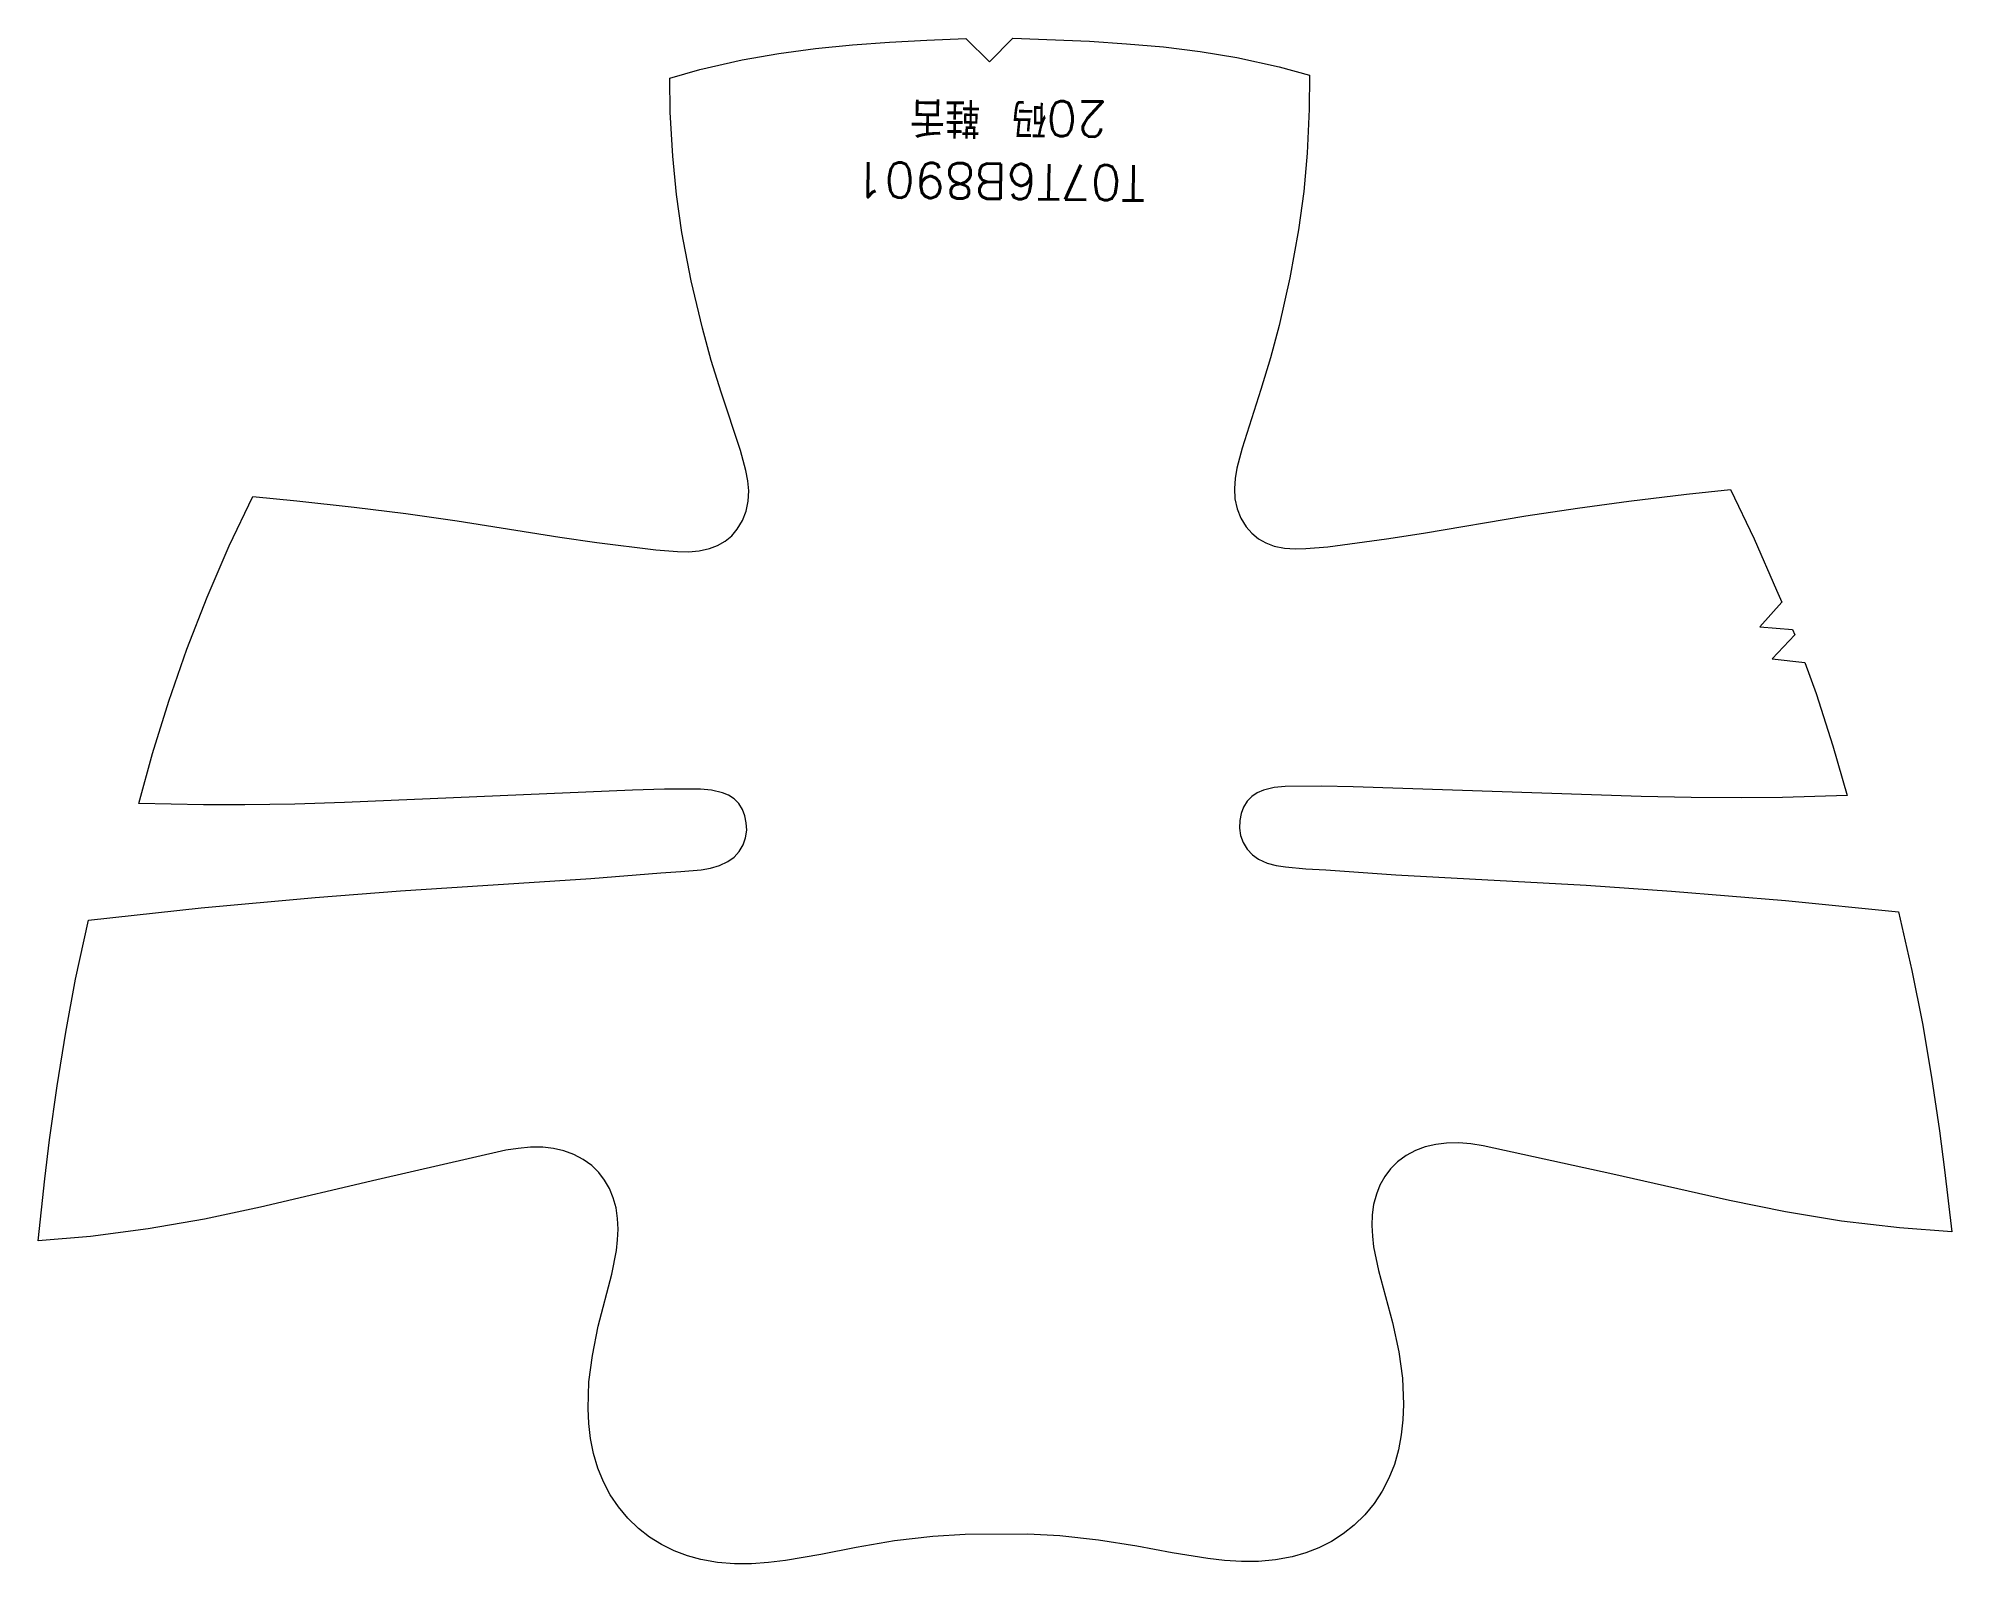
# Model space of a CAD drawing. Header units: inches. Extents: x 30 to 208, y -487 to 1000.
# Drawn here: x 30 to 193.3, y -177.8 to -47.6 of the extents above; entities that cross this region are included whole.
import ezdxf
from ezdxf.enums import TextEntityAlignment as Align

# ---------------------------------------------------------------- set-up
doc = ezdxf.new("R2010")
doc.units = ezdxf.units.IN
doc.header["$MEASUREMENT"] = 0
doc.layers.get('0').update_dxf_attribs({"lineweight": 0})
doc.styles.get("Standard").update_dxf_attribs({"font": 'txt.shx', "bigfont": 'hztxt.shx'})

msp = doc.modelspace()

# ---------------------------------------------------------------- texts
at = {"color": 6}
for s, p in [('20码 鞋舌', (112.8, -54.37)), ('T07T6B8901 ', (110.73, -59.75))]:
    msp.add_text(s, height=3, rotation=179.3141, dxfattribs=at).set_placement(p, align=Align.MIDDLE_CENTER)

# ---------------------------------------------------------------- linework, layer by layer
at = {"color": 0}
msp.add_lwpolyline([(193.29, -149.43), (188.83, -149.1), (183.89, -148.51), (179.09, -147.71), (174.32, -146.74), (164.36, -144.5), (153.3, -142.08), (152.26, -141.93), (151.22, -141.84), (150.17, -141.85), (149.26, -141.96), (148.37, -142.17), (147.52, -142.49), (146.73, -142.91), (146, -143.45), (145.41, -144.05), (144.91, -144.71), (144.5, -145.44), (144.19, -146.21), (143.95, -147.09), (143.83, -147.99), (143.8, -148.9), (143.85, -149.81), (143.96, -150.72), (144.38, -152.73), (145.58, -157.17), (146.11, -159.66), (146.41, -161.91), (146.51, -164.17), (146.46, -165.47), (146.32, -166.76), (146.08, -168.03), (145.73, -169.28), (145.26, -170.45), (144.68, -171.56), (143.99, -172.6), (143.2, -173.57), (142.3, -174.45), (141.36, -175.2), (140.35, -175.85), (139.28, -176.39), (138.16, -176.83), (137, -177.16), (135.58, -177.42), (134.14, -177.55), (132.69, -177.55), (131.24, -177.47), (129.8, -177.31), (126.77, -176.81), (123.75, -176.25), (120.48, -175.73), (117.19, -175.37), (114.45, -175.23), (109.09, -175.25), (106.34, -175.42), (103.06, -175.81), (99.79, -176.36), (96.78, -176.96), (93.76, -177.48), (92.31, -177.65), (90.87, -177.75), (89.42, -177.75), (87.98, -177.64), (86.56, -177.4), (85.4, -177.07), (84.27, -176.65), (83.2, -176.11), (82.18, -175.48), (81.23, -174.74), (80.32, -173.86), (79.52, -172.9), (78.82, -171.86), (78.23, -170.76), (77.76, -169.59), (77.39, -168.35), (77.13, -167.08), (76.98, -165.79), (76.92, -164.5), (77, -162.23), (77.29, -159.98), (77.79, -157.49), (78.94, -153.03), (79.35, -151.03), (79.45, -150.11), (79.49, -149.2), (79.45, -148.29), (79.32, -147.39), (79.08, -146.52), (78.76, -145.74), (78.34, -145.02), (77.84, -144.36), (77.24, -143.78), (76.51, -143.24), (75.71, -142.82), (74.86, -142.51), (73.97, -142.31), (73.06, -142.21), (72.01, -142.21), (70.96, -142.31), (69.92, -142.47), (58.9, -144.99), (48.96, -147.32), (44.19, -148.34), (39.4, -149.18), (34.47, -149.82), (30.01, -150.19), (30.57, -144.9), (30.98, -141.57), (31.61, -136.97), (32.35, -132.38), (33.2, -127.86), (34.3, -122.83), (43.92, -121.77), (53.65, -120.88), (60.93, -120.32), (77.15, -119.27), (83.12, -118.79), (84.85, -118.68), (86.57, -118.52), (87.37, -118.38), (88.14, -118.17), (88.86, -117.83), (89.39, -117.44), (89.83, -116.97), (90.17, -116.41), (90.37, -115.8), (90.46, -115.16), (90.43, -114.52), (90.31, -113.93), (90.1, -113.37), (89.78, -112.87), (89.38, -112.48), (88.91, -112.17), (88.4, -111.95), (87.47, -111.74), (86.52, -111.66), (83.44, -111.64), (80.73, -111.73), (56.15, -112.79), (51.89, -112.92), (47.64, -112.99), (44.11, -112.99), (38.58, -112.87), (39.76, -108.61), (41.15, -104.14), (42.7, -99.71), (44.43, -95.27), (46.31, -90.89), (48.31, -86.66), (52.06, -87.03), (56.97, -87.57), (61.37, -88.12), (65.76, -88.74), (74.52, -90.15), (77.68, -90.6), (82.7, -91.23), (84.57, -91.37), (85.49, -91.38), (86.4, -91.31), (87.29, -91.12), (87.98, -90.85), (88.61, -90.48), (89.18, -90.02), (89.66, -89.47), (90.11, -88.72), (90.42, -87.91), (90.59, -87.06), (90.63, -86.19), (90.56, -85.32), (90.4, -84.45), (89.93, -82.75), (88.28, -77.76), (87.44, -75.05), (86.69, -72.31), (85.72, -68.25), (84.94, -64.15), (84.48, -60.89), (84.15, -57.61), (83.93, -53.88), (83.89, -50.96), (86.47, -50.23), (90.07, -49.4), (93.19, -48.86), (96.33, -48.44), (99.49, -48.13), (102.65, -47.9), (105.82, -47.72), (109.17, -47.58), (111.18, -49.57), (113.17, -47.56), (119.7, -47.82), (122.86, -48.02), (126.02, -48.3), (129.16, -48.69), (132.29, -49.21), (135.9, -50), (138.48, -50.7), (138.47, -53.62), (138.29, -57.36), (137.99, -60.64), (137.56, -63.91), (136.82, -68.01), (135.89, -72.08), (135.15, -74.83), (134.34, -77.55), (132.74, -82.55), (132.29, -84.26), (132.14, -85.12), (132.08, -85.99), (132.12, -86.86), (132.3, -87.72), (132.62, -88.52), (133.07, -89.26), (133.56, -89.81), (134.13, -90.27), (134.77, -90.63), (135.46, -90.9), (136.35, -91.08), (137.26, -91.14), (138.18, -91.12), (140.05, -90.97), (145.07, -90.29), (148.22, -89.8), (156.96, -88.31), (161.35, -87.65), (165.74, -87.06), (170.65, -86.47), (174.4, -86.07), (176.43, -90.29), (178.35, -94.65), (178.78, -95.7), (176.92, -97.79), (179.7, -98.02), (179.89, -98.48), (177.98, -100.52), (180.76, -100.83), (181.72, -103.48), (183.15, -107.94), (184.37, -112.19), (178.84, -112.36), (175.31, -112.4), (171.06, -112.37), (166.8, -112.27), (142.21, -111.44), (139.5, -111.38), (136.42, -111.43), (135.47, -111.51), (134.55, -111.73), (134.03, -111.96), (133.57, -112.27), (133.17, -112.67), (132.86, -113.17), (132.65, -113.73), (132.54, -114.32), (132.52, -114.97), (132.61, -115.6), (132.82, -116.21), (133.16, -116.76), (133.61, -117.24), (134.14, -117.62), (134.86, -117.95), (135.64, -118.15), (136.43, -118.28), (138.16, -118.44), (139.89, -118.53), (145.86, -118.95), (162.09, -119.85), (169.38, -120.34), (179.11, -121.14), (188.74, -122.11), (189.89, -127.13), (190.79, -131.64), (191.56, -136.22), (192.24, -140.81), (192.68, -144.14), (193.29, -149.43)], close=True, dxfattribs=at)

msp.set_redraw_order([(e.dxf.handle, doc.entitydb.next_handle()) for e in msp.query("TEXT MTEXT ATTDEF DIMENSION ARC_DIMENSION")])  # texts and dimensions are drawn at this point

doc.saveas('drawing.dxf')
